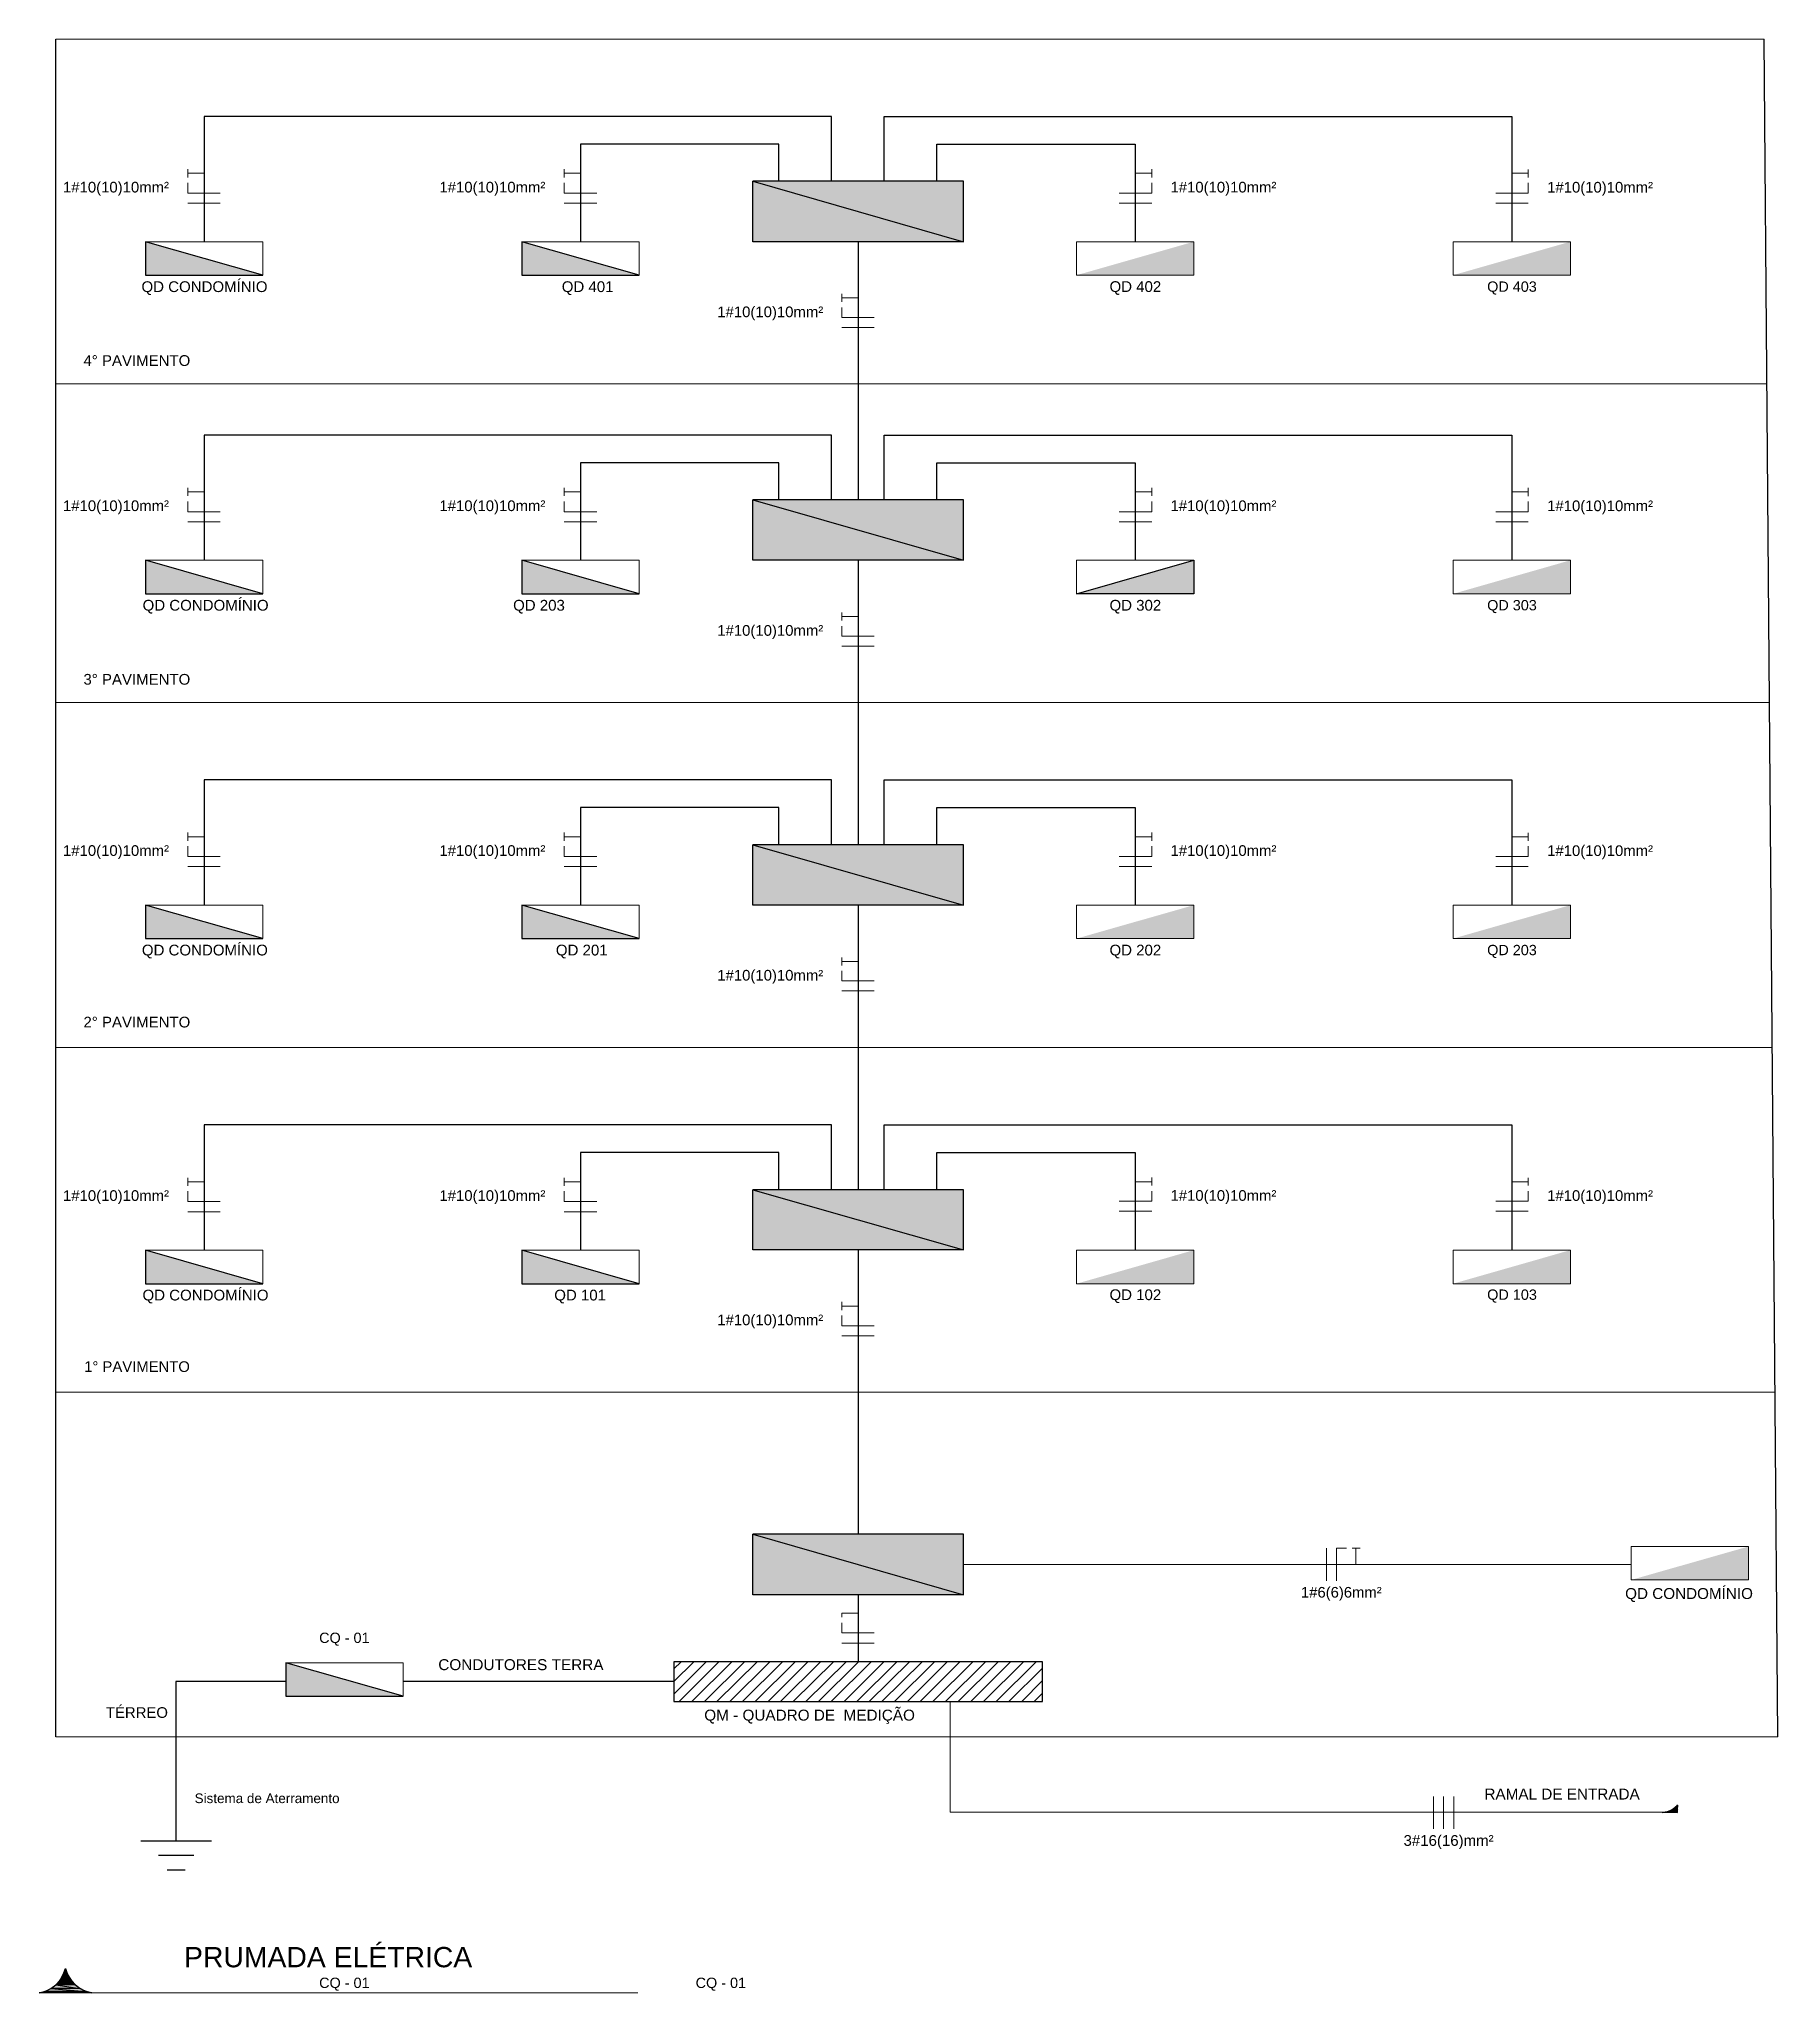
# Model space of a CAD drawing. Header units: millimetres. Extents: x 53 to 176, y -29 to 32.
# Drawn here: x 152.77 to 171.32, y 7.21 to 28.05 of the extents above; entities that cross this region are included whole.
import ezdxf

# ---------------------------------------------------------------- set-up
doc = ezdxf.new("R2010")
doc.units = ezdxf.units.MM
doc.layers.add('14 - Prumada eletrica', color=90, linetype='Continuous', lineweight=30)
doc.styles.add('Arial0', font='arial.ttf', dxfattribs={"height": 3.14658})

msp = doc.modelspace()

# ---------------------------------------------------------------- texts
at = {"layer": '14 - Prumada eletrica', "color": 7, "true_color": 0x000007, "style": 'Arial0'}
for s, height, p in [('1#10(10)10mm²', 0.11374, (153.03, 26.415)), ('1#10(10)10mm²', 0.11374, (157.045, 26.415)), ('1#10(10)10mm²', 0.11374, (164.843, 26.415)), ('1#10(10)10mm²', 0.11362, (168.861, 26.414)), ('QD CONDOMÍNIO', 0.11473, (153.867, 25.353)), ('QD 401', 0.1147, (158.35, 25.353)), ('QD 402', 0.1145, (164.193, 25.354)), ('QD 403', 0.11, (168.221, 25.356)), ('1#10(10)10mm²', 0.11372, (160.009, 25.085)), ('4° PAVIMENTO', 0.11454, (153.248, 24.565)), ('1#10(10)10mm²', 0.11374, (153.03, 23.017)), ('1#10(10)10mm²', 0.11374, (157.045, 23.017)), ('1#10(10)10mm²', 0.11374, (164.843, 23.017)), ('1#10(10)10mm²', 0.11362, (168.861, 23.016)), ('QD CONDOMÍNIO', 0.11473, (153.879, 21.955)), ('QD 203', 0.1147, (157.831, 21.955)), ('QD 302', 0.1145, (164.193, 21.955)), ('QD 303', 0.11, (168.221, 21.958)), ('1#10(10)10mm²', 0.11372, (160.009, 21.687)), ('3° PAVIMENTO', 0.11454, (153.248, 21.165)), ('1#10(10)10mm²', 0.11374, (153.03, 19.339)), ('1#10(10)10mm²', 0.11374, (157.045, 19.339)), ('1#10(10)10mm²', 0.11374, (164.843, 19.339)), ('1#10(10)10mm²', 0.11362, (168.861, 19.338)), ('QD CONDOMÍNIO', 0.11473, (153.871, 18.277)), ('QD 201', 0.1147, (158.287, 18.277)), ('QD 202', 0.1145, (164.193, 18.277)), ('QD 203', 0.11, (168.221, 18.28)), ('1#10(10)10mm²', 0.11372, (160.009, 18.009)), ('2° PAVIMENTO', 0.11454, (153.248, 17.509)), ('1#10(10)10mm²', 0.11374, (153.03, 15.659)), ('1#10(10)10mm²', 0.11374, (157.045, 15.659)), ('1#10(10)10mm²', 0.11372, (164.843, 15.66)), ('1#10(10)10mm²', 0.11358, (168.861, 15.659)), ('QD CONDOMÍNIO', 0.11473, (153.878, 14.597)), ('QD 101', 0.1147, (158.27, 14.597)), ('QD 102', 0.1145, (164.193, 14.601)), ('QD 103', 0.1102, (168.221, 14.604)), ('1#10(10)10mm²', 0.11374, (160.009, 14.333)), ('1° PAVIMENTO', 0.11328, (153.256, 13.835)), ('1#6(6)6mm²', 0.1132, (166.235, 11.428)), ('QD CONDOMÍNIO', 0.11634, (169.693, 11.413)), ('CQ - 01', 0.11, (155.762, 10.944)), ('CONDUTORES TERRA', 0.11707, (157.033, 10.654)), ('TÉRREO', 0.1138, (153.487, 10.145)), ('QM - QUADRO DE  MEDIÇÃO', 0.11676, (159.87, 10.116)), ('RAMAL DE ENTRADA', 0.11662, (168.192, 9.274)), ('Sistema de Aterramento', 0.10265, (154.434, 9.236)), ('3#16(16)mm²', 0.11462, (167.329, 8.78)), ('PRUMADA ELÉTRICA', 0.21643, (154.321, 7.485)), ('CQ - 01', 0.11, (155.762, 7.264)), ('CQ - 01', 0.11, (159.778, 7.264))]:
    msp.add_text(s, height=height, dxfattribs=at).set_placement(p)

# ---------------------------------------------------------------- hatches: boundary and pattern name
at = {"layer": '14 - Prumada eletrica'}
h = msp.add_hatch(color=256, dxfattribs=at)
h.paths.add_polyline_path([(162.634, 26.534), (160.388, 26.534), (162.634, 25.89)])
h.paths.add_polyline_path([(160.388, 26.534), (162.634, 25.89), (160.388, 25.89)])
for points in [[(153.91, 25.89), (153.91, 25.533), (155.161, 25.533)], [(157.925, 25.89), (157.925, 25.533), (159.177, 25.533)], [(165.093, 25.89), (165.093, 25.533), (163.842, 25.533)], [(169.109, 25.89), (169.109, 25.533), (167.858, 25.533)], [(153.91, 22.492), (153.91, 22.134), (155.161, 22.134)], [(157.925, 22.492), (157.925, 22.134), (159.177, 22.134)], [(165.093, 22.492), (165.093, 22.134), (163.842, 22.134)], [(169.109, 22.492), (169.109, 22.134), (167.858, 22.134)], [(153.91, 18.814), (153.91, 18.457), (155.161, 18.457)], [(157.925, 18.814), (157.925, 18.457), (159.177, 18.457)], [(165.093, 18.814), (165.093, 18.457), (163.842, 18.457)], [(169.109, 18.814), (169.109, 18.457), (167.858, 18.457)], [(153.91, 15.134), (153.91, 14.776), (155.161, 14.776)], [(157.925, 15.134), (157.925, 14.776), (159.177, 14.776)], [(165.093, 15.134), (165.093, 14.776), (163.842, 14.776)], [(169.109, 15.134), (169.109, 14.776), (167.858, 14.776)], [(171.008, 11.973), (171.008, 11.616), (169.757, 11.616)], [(155.407, 10.733), (155.407, 10.376), (156.659, 10.376)]]:
    msp.add_hatch(color=256, dxfattribs=at).paths.add_polyline_path(points)
h = msp.add_hatch(color=256, dxfattribs=at)
h.paths.add_polyline_path([(162.634, 23.136), (160.388, 23.136), (162.634, 22.492)])
h.paths.add_polyline_path([(160.388, 23.136), (162.634, 22.492), (160.388, 22.492)])
h = msp.add_hatch(color=256, dxfattribs=at)
h.paths.add_polyline_path([(162.634, 19.458), (160.388, 19.458), (162.634, 18.814)])
h.paths.add_polyline_path([(160.388, 19.458), (162.634, 18.814), (160.388, 18.814)])
h = msp.add_hatch(color=256, dxfattribs=at)
h.paths.add_polyline_path([(162.634, 15.778), (160.388, 15.778), (162.634, 15.138)])
h.paths.add_polyline_path([(160.388, 15.778), (162.634, 15.138), (160.388, 15.138)])
h = msp.add_hatch(color=256, dxfattribs=at)
h.paths.add_polyline_path([(162.634, 12.103), (160.388, 12.103), (162.634, 11.459)])
h.paths.add_polyline_path([(160.388, 12.103), (162.634, 11.459), (160.388, 11.459)])
at = {"layer": '14 - Prumada eletrica', "true_color": 0x000005}
h = msp.add_hatch(color=5, dxfattribs=at)
h.paths.add_polyline_path([(170.253, 9.191), (170.225, 9.191), (170.253, 9.165)])
h.paths.add_polyline_path([(170.225, 9.191), (170.253, 9.165), (170.192, 9.165)])
for points in [[(170.253, 9.213), (170.253, 9.191), (170.225, 9.191)], [(153.057, 7.473), (153.078, 7.407), (153.032, 7.407)]]:
    msp.add_hatch(color=5, dxfattribs=at).paths.add_polyline_path(points)
h = msp.add_hatch(color=5, dxfattribs=at)
h.paths.add_polyline_path([(170.253, 9.14), (170.119, 9.14), (170.253, 9.135)])
h.paths.add_polyline_path([(170.119, 9.14), (170.253, 9.135), (170.086, 9.135)])
h = msp.add_hatch(color=5, dxfattribs=at)
h.paths.add_polyline_path([(170.253, 9.149), (170.161, 9.149), (170.253, 9.14)])
h.paths.add_polyline_path([(170.161, 9.149), (170.253, 9.14), (170.119, 9.14)])
h = msp.add_hatch(color=5, dxfattribs=at)
h.paths.add_polyline_path([(170.253, 9.165), (170.192, 9.165), (170.253, 9.149)])
h.paths.add_polyline_path([(170.192, 9.165), (170.253, 9.149), (170.161, 9.149)])
h = msp.add_hatch(color=5, dxfattribs=at)
h.paths.add_polyline_path([(153.157, 7.297), (152.953, 7.297), (153.21, 7.257)])
h.paths.add_polyline_path([(152.953, 7.297), (153.21, 7.257), (152.899, 7.257)])
h = msp.add_hatch(color=5, dxfattribs=at)
h.paths.add_polyline_path([(153.114, 7.347), (153, 7.347), (153.157, 7.297)])
h.paths.add_polyline_path([(153, 7.347), (153.157, 7.297), (152.953, 7.297)])
h = msp.add_hatch(color=5, dxfattribs=at)
h.paths.add_polyline_path([(153.078, 7.407), (153.032, 7.407), (153.114, 7.347)])
h.paths.add_polyline_path([(153.032, 7.407), (153.114, 7.347), (153, 7.347)])
h = msp.add_hatch(color=5, dxfattribs=at)
h.paths.add_polyline_path([(153.272, 7.225), (152.839, 7.225), (153.339, 7.211)])
h.paths.add_polyline_path([(152.839, 7.225), (153.339, 7.211), (152.775, 7.211)])
h = msp.add_hatch(color=5, dxfattribs=at)
h.paths.add_polyline_path([(153.21, 7.257), (152.899, 7.257), (153.272, 7.225)])
h.paths.add_polyline_path([(152.899, 7.257), (153.272, 7.225), (152.839, 7.225)])

# ---------------------------------------------------------------- linework, layer by layer
at = {"layer": '14 - Prumada eletrica'}
for p, q in [((152.953, 9.942), (152.953, 28.051)), ((171.323, 9.942), (171.177, 28.051))]:
    msp.add_line(p, q, dxfattribs=at)
at = {"layer": '14 - Prumada eletrica', "linetype": 'Continuous', "lineweight": 9}
for points in [[(152.953, 28.051), (171.177, 28.051)], [(152.953, 24.374), (171.207, 24.374)], [(152.953, 20.974), (171.234, 20.974)], [(152.953, 17.297), (171.264, 17.297)], [(152.953, 13.618), (171.293, 13.618)], [(152.953, 9.942), (171.323, 9.942)]]:
    msp.add_lwpolyline(points, dxfattribs=at)
at = {"layer": '14 - Prumada eletrica', "color": 5, "linetype": 'Continuous', "lineweight": 25, "true_color": 0x000005}
for points in [[(161.229, 26.534), (161.229, 27.225), (154.535, 27.225), (154.535, 25.89)], [(161.79, 26.534), (161.79, 27.225), (168.483, 27.225), (168.483, 25.89)], [(160.667, 26.534), (160.667, 26.931), (159.881, 26.931), (158.551, 26.931), (158.551, 25.89)], [(162.352, 26.534), (162.352, 26.931), (163.138, 26.931), (164.468, 26.931), (164.468, 25.89)], [(161.511, 25.89), (161.511, 24.374), (161.511, 24.374)], [(161.511, 24.653), (161.511, 23.136), (161.511, 23.136)], [(161.229, 23.136), (161.229, 23.827), (154.535, 23.827), (154.535, 22.492)], [(161.79, 23.136), (161.79, 23.827), (168.483, 23.827), (168.483, 22.492)], [(160.667, 23.136), (160.667, 23.532), (159.881, 23.532), (158.551, 23.532), (158.551, 22.492)], [(162.352, 23.136), (162.352, 23.532), (163.138, 23.532), (164.468, 23.532), (164.468, 22.492)], [(161.511, 22.492), (161.511, 20.975), (161.511, 20.975)], [(161.511, 20.975), (161.511, 19.458), (161.511, 19.458)], [(161.229, 19.458), (161.229, 20.149), (154.535, 20.149), (154.535, 18.814)], [(161.79, 19.458), (161.79, 20.149), (168.483, 20.149), (168.483, 18.814)], [(160.667, 19.458), (160.667, 19.855), (159.881, 19.855), (158.551, 19.855), (158.551, 18.814)], [(162.352, 19.458), (162.352, 19.855), (163.138, 19.855), (164.468, 19.855), (164.468, 18.814)], [(161.511, 18.814), (161.511, 17.297), (161.511, 17.297)], [(161.511, 17.297), (161.511, 15.778), (161.511, 15.778)], [(161.229, 15.778), (161.229, 16.469), (154.535, 16.469), (154.535, 15.134)], [(161.79, 15.778), (161.79, 16.469), (168.483, 16.469), (168.483, 15.134)], [(160.667, 15.778), (160.667, 16.174), (159.881, 16.174), (158.551, 16.174), (158.551, 15.134)], [(162.352, 15.778), (162.352, 16.174), (163.138, 16.174), (164.468, 16.174), (164.468, 15.134)], [(161.511, 15.138), (161.511, 13.618), (161.511, 13.618)], [(161.511, 13.618), (161.511, 12.103), (161.511, 12.103)], [(161.511, 11.459), (161.511, 10.744), (161.511, 10.744)], [(154.234, 10.533), (154.234, 8.83), (154.234, 8.83)], [(155.405, 10.533), (154.234, 10.533), (154.234, 10.533)], [(159.544, 10.533), (156.656, 10.533), (156.656, 10.533)], [(154.614, 8.83), (154.234, 8.83), (153.86, 8.83)], [(154.424, 8.677), (154.234, 8.677), (154.048, 8.677)], [(154.332, 8.52), (154.234, 8.52), (154.142, 8.52)]]:
    msp.add_lwpolyline(points, dxfattribs=at)
at = {"layer": '14 - Prumada eletrica', "color": 7, "linetype": 'Continuous', "lineweight": 20, "true_color": 0x000007}
for points in [[(154.361, 26.62), (154.361, 26.663), (154.361, 26.663)], [(154.535, 26.62), (154.361, 26.62), (154.361, 26.576)], [(154.707, 26.409), (154.535, 26.409), (154.361, 26.409), (154.361, 26.519)], [(158.376, 26.62), (158.376, 26.663), (158.376, 26.663)], [(158.551, 26.62), (158.376, 26.62), (158.376, 26.576)], [(158.723, 26.409), (158.551, 26.409), (158.376, 26.409), (158.376, 26.519)], [(164.296, 26.409), (164.468, 26.409), (164.644, 26.409), (164.644, 26.519)], [(164.468, 26.62), (164.644, 26.62), (164.644, 26.576)], [(164.644, 26.62), (164.644, 26.663), (164.644, 26.663)], [(154.707, 26.301), (154.535, 26.301), (154.361, 26.301)], [(158.723, 26.301), (158.551, 26.301), (158.376, 26.301)], [(164.296, 26.301), (164.468, 26.301), (164.644, 26.301)], [(161.336, 25.29), (161.336, 25.333), (161.336, 25.333)], [(161.511, 25.29), (161.336, 25.29), (161.336, 25.247)], [(161.683, 25.082), (161.511, 25.082), (161.336, 25.082), (161.336, 25.189)], [(161.683, 24.976), (161.511, 24.976), (161.336, 24.976)], [(154.361, 23.221), (154.361, 23.264), (154.361, 23.264)], [(154.535, 23.221), (154.361, 23.221), (154.361, 23.178)], [(158.376, 23.221), (158.376, 23.264), (158.376, 23.264)], [(158.551, 23.221), (158.376, 23.221), (158.376, 23.178)], [(164.468, 23.221), (164.644, 23.221), (164.644, 23.178)], [(164.644, 23.221), (164.644, 23.264), (164.644, 23.264)], [(154.707, 23.01), (154.535, 23.01), (154.361, 23.01), (154.361, 23.12)], [(158.723, 23.01), (158.551, 23.01), (158.376, 23.01), (158.376, 23.12)], [(164.296, 23.01), (164.468, 23.01), (164.644, 23.01), (164.644, 23.12)], [(154.707, 22.903), (154.535, 22.903), (154.361, 22.903)], [(158.723, 22.903), (158.551, 22.903), (158.376, 22.903)], [(164.296, 22.903), (164.468, 22.903), (164.644, 22.903)], [(161.336, 21.891), (161.336, 21.935), (161.336, 21.935)], [(161.511, 21.891), (161.336, 21.891), (161.336, 21.848)], [(161.683, 21.683), (161.511, 21.683), (161.336, 21.683), (161.336, 21.791)], [(161.683, 21.577), (161.511, 21.577), (161.336, 21.577)], [(154.361, 19.543), (154.361, 19.587), (154.361, 19.587)], [(154.535, 19.543), (154.361, 19.543), (154.361, 19.5)], [(154.707, 19.332), (154.535, 19.332), (154.361, 19.332), (154.361, 19.443)], [(158.376, 19.543), (158.376, 19.587), (158.376, 19.587)], [(158.551, 19.543), (158.376, 19.543), (158.376, 19.5)], [(158.723, 19.332), (158.551, 19.332), (158.376, 19.332), (158.376, 19.443)], [(164.296, 19.332), (164.468, 19.332), (164.644, 19.332), (164.644, 19.443)], [(164.468, 19.543), (164.644, 19.543), (164.644, 19.5)], [(164.644, 19.543), (164.644, 19.587), (164.644, 19.587)], [(154.707, 19.225), (154.535, 19.225), (154.361, 19.225)], [(158.723, 19.225), (158.551, 19.225), (158.376, 19.225)], [(164.296, 19.225), (164.468, 19.225), (164.644, 19.225)], [(161.336, 18.214), (161.336, 18.257), (161.336, 18.257)], [(161.511, 18.214), (161.336, 18.214), (161.336, 18.17)], [(161.683, 18.005), (161.511, 18.005), (161.336, 18.005), (161.336, 18.113)], [(161.683, 17.899), (161.511, 17.899), (161.336, 17.899)], [(154.361, 15.863), (154.361, 15.906), (154.361, 15.906)], [(154.535, 15.863), (154.361, 15.863), (154.361, 15.82)], [(158.376, 15.863), (158.376, 15.906), (158.376, 15.906)], [(158.551, 15.863), (158.376, 15.863), (158.376, 15.82)], [(164.468, 15.864), (164.644, 15.864), (164.644, 15.825)], [(164.644, 15.864), (164.644, 15.908), (164.644, 15.908)], [(154.707, 15.652), (154.535, 15.652), (154.361, 15.652), (154.361, 15.762)], [(158.723, 15.652), (158.551, 15.652), (158.376, 15.652), (158.376, 15.762)], [(164.296, 15.656), (164.468, 15.656), (164.644, 15.656), (164.644, 15.764)], [(154.707, 15.544), (154.535, 15.544), (154.361, 15.544)], [(158.723, 15.544), (158.551, 15.544), (158.376, 15.544)], [(164.296, 15.55), (164.468, 15.55), (164.644, 15.55)], [(161.336, 14.537), (161.336, 14.581), (161.336, 14.581)], [(161.511, 14.537), (161.336, 14.537), (161.336, 14.494)], [(161.683, 14.326), (161.511, 14.326), (161.336, 14.326), (161.336, 14.437)], [(161.683, 14.219), (161.511, 14.219), (161.336, 14.219)], [(166.507, 11.606), (166.507, 11.782), (166.507, 11.954)], [(166.613, 11.606), (166.613, 11.782), (166.613, 11.954), (166.721, 11.954)], [(166.821, 11.782), (166.821, 11.954), (166.782, 11.954)], [(166.865, 11.954), (166.821, 11.954), (166.821, 11.954)], [(161.511, 11.262), (161.336, 11.262), (161.336, 11.219)], [(161.683, 11.051), (161.511, 11.051), (161.336, 11.051), (161.336, 11.159)], [(161.683, 10.943), (161.511, 10.943), (161.336, 10.943)]]:
    msp.add_lwpolyline(points, dxfattribs=at)
at = {"layer": '14 - Prumada eletrica', "color": 3, "linetype": 'Continuous', "lineweight": -2}
for points in [[(162.634, 26.534), (160.388, 26.534), (162.634, 25.89)], [(160.388, 26.534), (162.634, 25.89), (160.388, 25.89)], [(162.634, 23.136), (160.388, 23.136), (162.634, 22.492)], [(160.388, 23.136), (162.634, 22.492), (160.388, 22.492)], [(162.634, 19.458), (160.388, 19.458), (162.634, 18.814)], [(160.388, 19.458), (162.634, 18.814), (160.388, 18.814)], [(162.634, 15.778), (160.388, 15.778), (162.634, 15.138)], [(160.388, 15.778), (162.634, 15.138), (160.388, 15.138)], [(162.634, 12.103), (160.388, 12.103), (162.634, 11.459)], [(160.388, 12.103), (162.634, 11.459), (160.388, 11.459)]]:
    msp.add_lwpolyline(points, close=True, dxfattribs=at)
at = {"layer": '14 - Prumada eletrica', "color": 3, "linetype": 'Continuous', "lineweight": 20}
for points in [[(160.388, 26.534), (160.388, 25.89), (162.634, 25.89), (162.634, 26.534)], [(160.388, 23.136), (160.388, 22.492), (162.634, 22.492), (162.634, 23.136)], [(160.388, 19.458), (160.388, 18.814), (162.634, 18.814), (162.634, 19.458)], [(160.388, 15.778), (160.388, 15.138), (162.634, 15.138), (162.634, 15.778)], [(160.388, 12.103), (160.388, 11.459), (162.634, 11.459), (162.634, 12.103)]]:
    msp.add_lwpolyline(points, close=True, dxfattribs=at)
at = {"layer": '14 - Prumada eletrica', "color": 7, "linetype": 'Continuous', "lineweight": 9, "true_color": 0x000007}
for points in [[(168.313, 26.407), (168.483, 26.407), (168.659, 26.407), (168.659, 26.519)], [(168.483, 26.62), (168.659, 26.62), (168.659, 26.661)], [(168.659, 26.575), (168.659, 26.62), (168.659, 26.62)], [(168.313, 26.301), (168.483, 26.301), (168.659, 26.301)], [(168.483, 23.221), (168.659, 23.221), (168.659, 23.263)], [(168.659, 23.176), (168.659, 23.221), (168.659, 23.221)], [(168.313, 23.009), (168.483, 23.009), (168.659, 23.009), (168.659, 23.12)], [(168.313, 22.903), (168.483, 22.903), (168.659, 22.903)], [(168.313, 19.331), (168.483, 19.331), (168.659, 19.331), (168.659, 19.443)], [(168.483, 19.543), (168.659, 19.543), (168.659, 19.585)], [(168.659, 19.499), (168.659, 19.543), (168.659, 19.543)], [(168.313, 19.225), (168.483, 19.225), (168.659, 19.225)], [(168.483, 15.864), (168.659, 15.864), (168.659, 15.906)], [(168.659, 15.825), (168.659, 15.864), (168.659, 15.864)], [(168.313, 15.655), (168.483, 15.655), (168.659, 15.655), (168.659, 15.764)], [(168.313, 15.549), (168.483, 15.549), (168.659, 15.549)], [(167.65, 8.961), (167.65, 9.135), (167.65, 9.308)], [(167.756, 8.961), (167.756, 9.135), (167.756, 9.308)], [(167.865, 8.961), (167.865, 9.135), (167.865, 9.308)]]:
    msp.add_lwpolyline(points, dxfattribs=at)
at = {"layer": '14 - Prumada eletrica', "linetype": 'Continuous', "lineweight": -2}
for points in [[(153.91, 25.89), (153.91, 25.533), (155.161, 25.533)], [(157.925, 25.89), (157.925, 25.533), (159.177, 25.533)], [(153.91, 22.492), (153.91, 22.134), (155.161, 22.134)], [(157.925, 22.492), (157.925, 22.134), (159.177, 22.134)], [(165.093, 22.492), (165.093, 22.134), (163.842, 22.134)], [(153.91, 18.814), (153.91, 18.457), (155.161, 18.457)], [(157.925, 18.814), (157.925, 18.457), (159.177, 18.457)], [(153.91, 15.134), (153.91, 14.776), (155.161, 14.776)], [(157.925, 15.134), (157.925, 14.776), (159.177, 14.776)], [(155.407, 10.733), (155.407, 10.376), (156.659, 10.376)]]:
    msp.add_lwpolyline(points, close=True, dxfattribs=at)
at = {"layer": '14 - Prumada eletrica', "linetype": 'Continuous', "lineweight": 20}
for points in [[(153.91, 25.533), (153.91, 25.89), (153.91, 25.89)], [(153.91, 25.533), (155.161, 25.533), (155.161, 25.89), (153.91, 25.89)], [(157.925, 25.533), (157.925, 25.89), (157.925, 25.89)], [(157.925, 25.533), (159.177, 25.533), (159.177, 25.89), (157.925, 25.89)], [(163.842, 25.533), (163.842, 25.89), (163.842, 25.89)], [(163.842, 25.533), (165.093, 25.533), (165.093, 25.89), (163.842, 25.89)], [(167.858, 25.533), (167.858, 25.89), (167.858, 25.89)], [(167.858, 25.533), (169.109, 25.533), (169.109, 25.89), (167.858, 25.89)], [(153.91, 22.134), (153.91, 22.492), (153.91, 22.492)], [(153.91, 22.134), (155.161, 22.134), (155.161, 22.492), (153.91, 22.492)], [(157.925, 22.134), (157.925, 22.492), (157.925, 22.492)], [(157.925, 22.134), (159.177, 22.134), (159.177, 22.492), (157.925, 22.492)], [(163.842, 22.134), (163.842, 22.492), (163.842, 22.492)], [(163.842, 22.134), (165.093, 22.134), (165.093, 22.492), (163.842, 22.492)], [(165.093, 22.134), (165.093, 22.492), (165.093, 22.492)], [(167.858, 22.134), (167.858, 22.492), (167.858, 22.492)], [(167.858, 22.134), (169.109, 22.134), (169.109, 22.492), (167.858, 22.492)], [(153.91, 18.457), (153.91, 18.814), (153.91, 18.814)], [(153.91, 18.457), (155.161, 18.457), (155.161, 18.814), (153.91, 18.814)], [(157.925, 18.457), (157.925, 18.814), (157.925, 18.814)], [(157.925, 18.457), (159.177, 18.457), (159.177, 18.814), (157.925, 18.814)], [(163.842, 18.457), (163.842, 18.814), (163.842, 18.814)], [(163.842, 18.457), (165.093, 18.457), (165.093, 18.814), (163.842, 18.814)], [(167.858, 18.457), (167.858, 18.814), (167.858, 18.814)], [(167.858, 18.457), (169.109, 18.457), (169.109, 18.814), (167.858, 18.814)], [(153.91, 14.776), (153.91, 15.134), (153.91, 15.134)], [(153.91, 14.776), (155.161, 14.776), (155.161, 15.134), (153.91, 15.134)], [(157.925, 14.776), (157.925, 15.134), (157.925, 15.134)], [(157.925, 14.776), (159.177, 14.776), (159.177, 15.134), (157.925, 15.134)], [(163.842, 14.776), (163.842, 15.134), (163.842, 15.134)], [(163.842, 14.776), (165.093, 14.776), (165.093, 15.134), (163.842, 15.134)], [(167.858, 14.776), (167.858, 15.134), (167.858, 15.134)], [(167.858, 14.776), (169.109, 14.776), (169.109, 15.134), (167.858, 15.134)], [(169.757, 11.616), (169.757, 11.973), (169.757, 11.973)], [(169.757, 11.616), (171.008, 11.616), (171.008, 11.973), (169.757, 11.973)], [(155.407, 10.376), (155.407, 10.733), (155.407, 10.733)], [(155.407, 10.376), (156.659, 10.376), (156.659, 10.733), (155.407, 10.733)]]:
    msp.add_lwpolyline(points, dxfattribs=at)
at = {"layer": '14 - Prumada eletrica', "color": 5, "linetype": 'Continuous', "lineweight": 25}
for points in [[(164.468, 23.532), (164.468, 22.492)], [(164.468, 19.855), (164.468, 18.814)], [(164.468, 16.176), (164.468, 15.138)]]:
    msp.add_lwpolyline(points, dxfattribs=at)
at = {"layer": '14 - Prumada eletrica', "color": 3, "linetype": 'Continuous', "lineweight": 20}
msp.add_lwpolyline([(161.79, 12.103), (162.352, 12.103), (162.352, 12.103)], dxfattribs=at)
at = {"layer": '14 - Prumada eletrica', "color": 5, "linetype": 'Continuous', "lineweight": 13, "true_color": 0x000005}
for points in [[(169.749, 11.781), (162.634, 11.781), (162.634, 11.781)], [(170.253, 9.213), (170.253, 9.135), (170.253, 9.135)]]:
    msp.add_lwpolyline(points, dxfattribs=at)
at = {"layer": '14 - Prumada eletrica', "color": 5, "linetype": 'Continuous', "lineweight": -2, "true_color": 0x000005}
for points in [[(159.544, 10.668), (159.624, 10.744), (159.624, 10.744)], [(159.544, 10.533), (159.759, 10.744), (159.759, 10.744)], [(159.544, 10.397), (159.892, 10.744), (159.892, 10.744)], [(159.601, 10.318), (160.027, 10.744), (160.027, 10.744)], [(159.737, 10.318), (160.163, 10.744), (160.163, 10.744)], [(159.874, 10.318), (160.298, 10.744), (160.298, 10.744)], [(160.005, 10.318), (160.435, 10.744), (160.435, 10.744)], [(160.142, 10.318), (160.571, 10.744), (160.571, 10.744)], [(160.277, 10.318), (160.703, 10.744), (160.703, 10.744)], [(160.413, 10.318), (160.839, 10.744), (160.839, 10.744)], [(160.55, 10.318), (160.974, 10.744), (160.974, 10.744)], [(160.685, 10.318), (161.111, 10.744), (161.111, 10.744)], [(160.818, 10.318), (161.247, 10.744), (161.247, 10.744)], [(160.953, 10.318), (161.382, 10.744), (161.382, 10.744)], [(161.089, 10.318), (161.515, 10.744), (161.515, 10.744)], [(161.224, 10.318), (161.65, 10.744), (161.65, 10.744)], [(161.361, 10.318), (161.786, 10.744), (161.786, 10.744)], [(161.497, 10.318), (161.923, 10.744), (161.923, 10.744)], [(161.63, 10.318), (162.058, 10.744), (162.058, 10.744)], [(161.765, 10.318), (162.194, 10.744), (162.194, 10.744)], [(161.9, 10.318), (162.327, 10.744), (162.327, 10.744)], [(162.037, 10.318), (162.462, 10.744), (162.462, 10.744)], [(162.173, 10.318), (162.597, 10.744), (162.597, 10.744)], [(162.308, 10.318), (162.734, 10.744), (162.734, 10.744)], [(162.444, 10.318), (162.87, 10.744), (162.87, 10.744)], [(162.577, 10.318), (163.005, 10.744), (163.005, 10.744)], [(162.712, 10.318), (163.138, 10.744), (163.138, 10.744)], [(162.849, 10.318), (163.274, 10.744), (163.274, 10.744)], [(162.984, 10.318), (163.41, 10.744), (163.41, 10.744)], [(163.12, 10.318), (163.477, 10.675), (163.477, 10.675)], [(163.257, 10.318), (163.477, 10.544), (163.477, 10.544)], [(163.388, 10.318), (163.477, 10.407), (163.477, 10.407)]]:
    msp.add_lwpolyline(points, dxfattribs=at)
at = {"layer": '14 - Prumada eletrica', "color": 5, "linetype": 'Continuous', "lineweight": 25, "true_color": 0x000005}
msp.add_lwpolyline([(159.544, 10.744), (159.544, 10.318), (163.477, 10.318), (163.477, 10.744)], close=True, dxfattribs=at)
at = {"layer": '14 - Prumada eletrica', "color": 5, "linetype": 'Continuous', "lineweight": 13}
msp.add_lwpolyline([(162.494, 10.316), (162.494, 9.14), (170.253, 9.14)], dxfattribs=at)
at = {"layer": '14 - Prumada eletrica', "color": 5, "linetype": 'Continuous', "lineweight": -2, "true_color": 0x000005}
for points in [[(170.225, 9.191), (170.253, 9.165), (170.192, 9.165)], [(170.253, 9.213), (170.253, 9.191), (170.225, 9.191)], [(170.253, 9.191), (170.225, 9.191), (170.253, 9.165)], [(170.119, 9.14), (170.253, 9.135), (170.086, 9.135)], [(170.161, 9.149), (170.253, 9.14), (170.119, 9.14)], [(170.253, 9.14), (170.119, 9.14), (170.253, 9.135)], [(170.192, 9.165), (170.253, 9.149), (170.161, 9.149)], [(170.253, 9.149), (170.161, 9.149), (170.253, 9.14)], [(170.253, 9.165), (170.192, 9.165), (170.253, 9.149)], [(152.953, 7.297), (153.21, 7.257), (152.899, 7.257)], [(153, 7.347), (153.157, 7.297), (152.953, 7.297)], [(153.157, 7.297), (152.953, 7.297), (153.21, 7.257)], [(153.032, 7.407), (153.114, 7.347), (153, 7.347)], [(153.114, 7.347), (153, 7.347), (153.157, 7.297)], [(153.057, 7.473), (153.078, 7.407), (153.032, 7.407)], [(153.078, 7.407), (153.032, 7.407), (153.114, 7.347)], [(152.839, 7.225), (153.339, 7.211), (152.775, 7.211)], [(152.899, 7.257), (153.272, 7.225), (152.839, 7.225)], [(153.272, 7.225), (152.839, 7.225), (153.339, 7.211)], [(153.21, 7.257), (152.899, 7.257), (153.272, 7.225)]]:
    msp.add_lwpolyline(points, close=True, dxfattribs=at)
at = {"layer": '14 - Prumada eletrica', "color": 5, "linetype": 'Continuous', "lineweight": 20, "true_color": 0x000005}
msp.add_lwpolyline([(152.775, 7.211), (159.163, 7.211), (159.163, 7.211)], dxfattribs=at)
at = {"layer": '14 - Prumada eletrica', "color": 5, "linetype": 'Continuous', "lineweight": 13, "true_color": 0x000005}
msp.add_open_spline([(170.08, 9.14), (170.147, 9.137), (170.211, 9.168), (170.253, 9.218)], degree=3, dxfattribs=at)
at = {"layer": '14 - Prumada eletrica', "color": 5, "linetype": 'Continuous', "lineweight": 20, "true_color": 0x000005}
for points in [[(152.777, 7.213), (152.914, 7.235), (153.023, 7.337), (153.057, 7.473)], [(153.06, 7.473), (153.093, 7.337), (153.203, 7.235), (153.34, 7.213)]]:
    msp.add_open_spline(points, degree=3, dxfattribs=at)

msp.set_redraw_order([(e.dxf.handle, doc.entitydb.next_handle()) for e in msp.query("TEXT MTEXT ATTDEF DIMENSION ARC_DIMENSION")])  # texts and dimensions are drawn at this point

doc.saveas('drawing.dxf')
